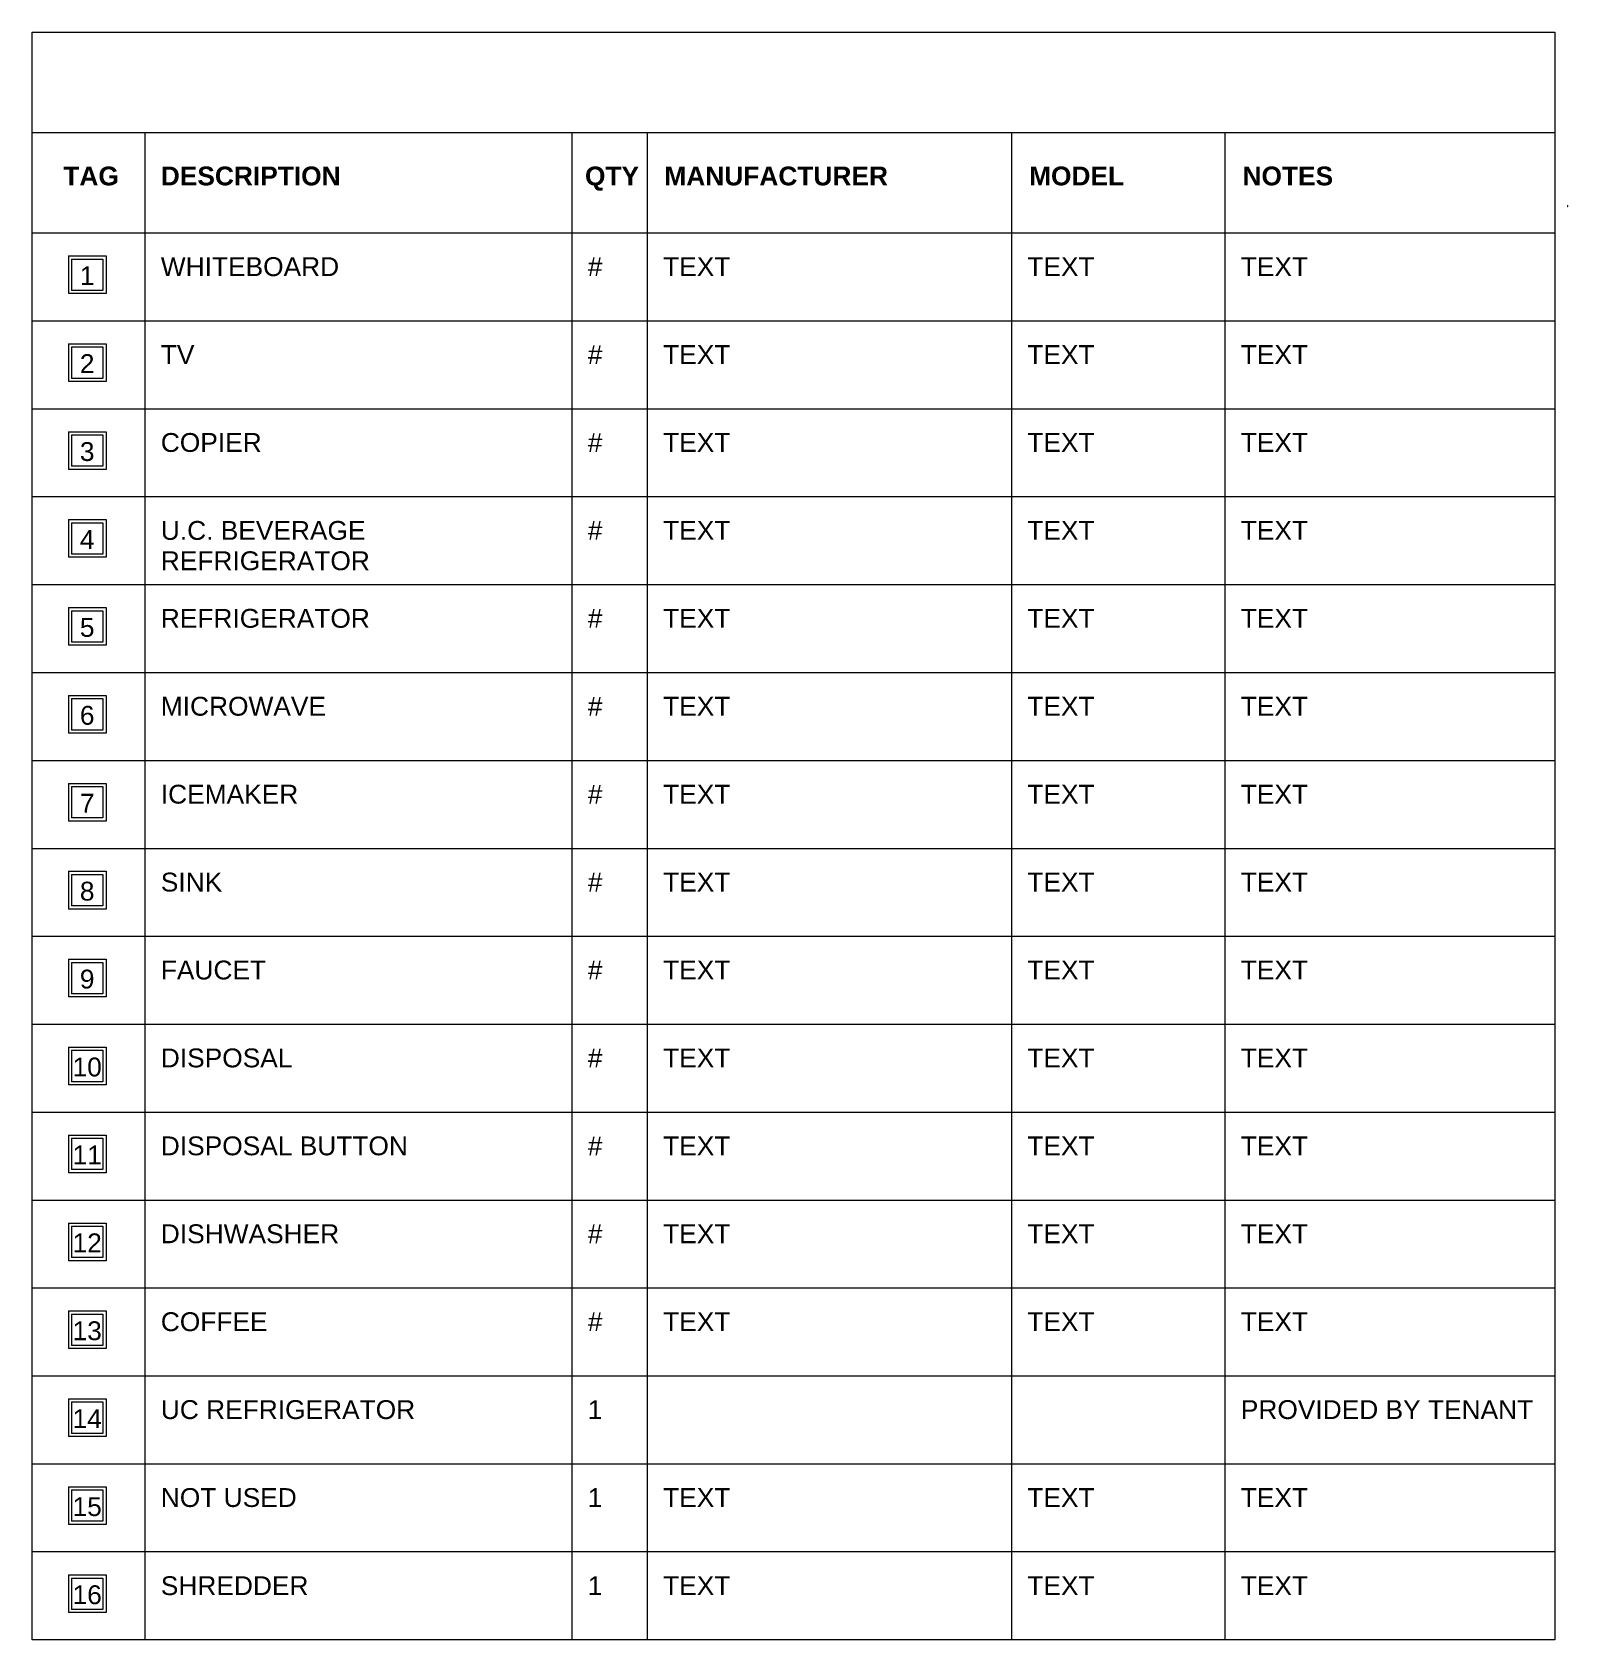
# Model space of a CAD drawing. Header units: inches. Extents: x 1 to 4637, y -664 to 702.
# Drawn here: x 3903 to 4637, y -575 to 193 of the extents above; entities that cross this region are included whole.
import ezdxf

# ---------------------------------------------------------------- set-up
doc = ezdxf.new("R2010")
doc.units = ezdxf.units.IN
doc.header["$MEASUREMENT"] = 0
for name, color, linetype, lineweight in [('A-ANNO-NOTE', 131, 'Continuous', 20), ('A-DETL-THIN', 151, 'Continuous', 9), ('G-ANNO-TEXT', 231, 'Continuous', 9)]:
    doc.layers.add(name, color=color, linetype=linetype, lineweight=lineweight)
doc.styles.add('Arial', font='arial.ttf', dxfattribs={"height": 9})
doc.styles.add('Arial_1', font='arial.ttf', dxfattribs={"height": 0.09375})
doc.styles.add('Arial_B', font='arialbd.ttf', dxfattribs={"height": 9})

msp = doc.modelspace()

# ---------------------------------------------------------------- texts
at = {"layer": 'A-ANNO-NOTE', "lineweight": 9, "attachment_point": 1}
for s, insert, char_height, width, style in [('1', (4636.62, 110.41), 0.0937, 0.0884, 'Arial_1'), ('2', (4636.62, 110.05), 0.0937, 0.0884, 'Arial_1'), ('1', (3925.78, 81.41), 9, 8.484, 'Arial'), ('2', (3925.78, 39.41), 9, 8.484, 'Arial'), ('3', (3925.78, -2.59), 9, 8.484, 'Arial'), ('4', (3925.78, -44.59), 9, 8.484, 'Arial'), ('5', (3925.78, -86.59), 9, 8.484, 'Arial'), ('6', (3925.78, -128.59), 9, 8.484, 'Arial'), ('7', (3925.78, -170.59), 9, 8.484, 'Arial'), ('8', (3925.78, -212.59), 9, 8.484, 'Arial'), ('9', (3925.78, -254.59), 9, 8.484, 'Arial'), ('10', (3922.29, -296.59), 9, 16.968, 'Arial'), ('11', (3922.29, -338.59), 9, 16.968, 'Arial'), ('12', (3922.29, -380.59), 9, 16.968, 'Arial'), ('13', (3922.29, -422.59), 9, 16.968, 'Arial'), ('14', (3922.29, -464.59), 9, 16.968, 'Arial'), ('15', (3922.29, -506.59), 9, 16.968, 'Arial'), ('16', (3922.29, -548.69), 9, 16.968, 'Arial')]:
    msp.add_mtext(s, dxfattribs=dict(at, insert=insert, char_height=char_height, width=width, style=style))
at = {"layer": 'G-ANNO-TEXT', "color": 7, "attachment_point": 1}
for s, insert, char_height, width, style in [('TAG', (3917.88, 129.06), 9, 32.421, 'Arial_B'), ('DESCRIPTION', (3964.46, 129.06), 9, 105.444, 'Arial_B'), ('QTY', (4167.12, 129.06), 9, 31.815, 'Arial_B'), ('MANUFACTURER', (4205.04, 129.06), 9, 130.896, 'Arial_B'), ('MODEL', (4379.3, 129.06), 9, 56.055, 'Arial_B'), ('NOTES', (4481.26, 129.06), 9, 53.631, 'Arial_B'), ('TEXT', (4636.86, 110.41), 0.0937, 0.4072, 'Arial_1'), ('TEXT', (4636.86, 110.05), 0.0937, 0.4072, 'Arial_1'), ('WHITEBOARD', (3964.46, 85.74), 9, 105.141, 'Arial'), ('#', (4168.46, 85.74), 9, 8.484, 'Arial'), ('TEXT', (4204.46, 85.74), 9, 39.087, 'Arial'), ('TEXT', (4378.46, 85.74), 9, 39.087, 'Arial'), ('TEXT', (4480.46, 85.74), 9, 39.087, 'Arial'), ('TV', (3964.46, 43.74), 9, 19.695, 'Arial'), ('#', (4168.46, 43.74), 9, 8.484, 'Arial'), ('TEXT', (4204.46, 43.74), 9, 39.087, 'Arial'), ('TEXT', (4378.46, 43.74), 9, 39.087, 'Arial'), ('TEXT', (4480.46, 43.74), 9, 39.087, 'Arial'), ('COPIER', (3964.46, 1.74), 9, 59.085, 'Arial'), ('#', (4168.46, 1.74), 9, 8.484, 'Arial'), ('TEXT', (4204.46, 1.74), 9, 39.087, 'Arial'), ('TEXT', (4378.46, 1.74), 9, 39.087, 'Arial'), ('TEXT', (4480.46, 1.74), 9, 39.087, 'Arial'), ('U.C. BEVERAGE ', (3964.46, -40.26), 9, 124.533, 'Arial'), ('#', (4168.46, -40.26), 9, 8.484, 'Arial'), ('TEXT', (4204.46, -40.26), 9, 39.087, 'Arial'), ('TEXT', (4378.46, -40.26), 9, 39.087, 'Arial'), ('TEXT', (4480.46, -40.26), 9, 39.087, 'Arial'), ('REFRIGERATOR', (3964.46, -54.76), 9, 122.715, 'Arial'), ('REFRIGERATOR', (3964.46, -82.26), 9, 122.715, 'Arial'), ('#', (4168.46, -82.26), 9, 8.484, 'Arial'), ('TEXT', (4204.46, -82.26), 9, 39.087, 'Arial'), ('TEXT', (4378.46, -82.26), 9, 39.087, 'Arial'), ('TEXT', (4480.46, -82.26), 9, 39.087, 'Arial'), ('MICROWAVE', (3964.46, -124.26), 9, 97.566, 'Arial'), ('#', (4168.46, -124.26), 9, 8.484, 'Arial'), ('TEXT', (4204.46, -124.26), 9, 39.087, 'Arial'), ('TEXT', (4378.46, -124.26), 9, 39.087, 'Arial'), ('TEXT', (4480.46, -124.26), 9, 39.087, 'Arial'), ('ICEMAKER', (3964.46, -166.26), 9, 80.598, 'Arial'), ('#', (4168.46, -166.26), 9, 8.484, 'Arial'), ('TEXT', (4204.46, -166.26), 9, 39.087, 'Arial'), ('TEXT', (4378.46, -166.26), 9, 39.087, 'Arial'), ('TEXT', (4480.46, -166.26), 9, 39.087, 'Arial'), ('SINK', (3964.46, -208.26), 9, 35.754, 'Arial'), ('#', (4168.46, -208.26), 9, 8.484, 'Arial'), ('TEXT', (4204.46, -208.26), 9, 39.087, 'Arial'), ('TEXT', (4378.46, -208.26), 9, 39.087, 'Arial'), ('TEXT', (4480.46, -208.26), 9, 39.087, 'Arial'), ('FAUCET', (3964.46, -250.26), 9, 61.812, 'Arial'), ('#', (4168.46, -250.26), 9, 8.484, 'Arial'), ('TEXT', (4204.46, -250.26), 9, 39.087, 'Arial'), ('TEXT', (4378.46, -250.26), 9, 39.087, 'Arial'), ('TEXT', (4480.46, -250.26), 9, 39.087, 'Arial'), ('DISPOSAL', (3964.46, -292.26), 9, 76.962, 'Arial'), ('#', (4168.46, -292.26), 9, 8.484, 'Arial'), ('TEXT', (4204.46, -292.26), 9, 39.087, 'Arial'), ('TEXT', (4378.46, -292.26), 9, 39.087, 'Arial'), ('TEXT', (4480.46, -292.26), 9, 39.087, 'Arial'), ('DISPOSAL BUTTON', (3964.46, -334.26), 9, 144.834, 'Arial'), ('#', (4168.46, -334.26), 9, 8.484, 'Arial'), ('TEXT', (4204.46, -334.26), 9, 39.087, 'Arial'), ('TEXT', (4378.46, -334.26), 9, 39.087, 'Arial'), ('TEXT', (4480.46, -334.26), 9, 39.087, 'Arial'), ('DISHWASHER', (3964.46, -376.26), 9, 105.141, 'Arial'), ('#', (4168.46, -376.26), 9, 8.484, 'Arial'), ('TEXT', (4204.46, -376.26), 9, 39.087, 'Arial'), ('TEXT', (4378.46, -376.26), 9, 39.087, 'Arial'), ('TEXT', (4480.46, -376.26), 9, 39.087, 'Arial'), ('COFFEE', (3964.46, -418.26), 9, 62.721, 'Arial'), ('#', (4168.46, -418.26), 9, 8.484, 'Arial'), ('TEXT', (4204.46, -418.26), 9, 39.087, 'Arial'), ('TEXT', (4378.46, -418.26), 9, 39.087, 'Arial'), ('TEXT', (4480.46, -418.26), 9, 39.087, 'Arial'), ('UC REFRIGERATOR ', (3964.46, -460.26), 9, 153.621, 'Arial'), ('1', (4168.46, -460.26), 9, 8.484, 'Arial'), ('PROVIDED BY TENANT', (4480.46, -460.26), 9, 171.195, 'Arial'), ('NOT USED', (3964.46, -502.26), 9, 79.992, 'Arial'), ('1', (4168.46, -502.26), 9, 8.484, 'Arial'), ('TEXT', (4204.46, -502.26), 9, 39.087, 'Arial'), ('TEXT', (4378.46, -502.26), 9, 39.087, 'Arial'), ('TEXT', (4480.46, -502.26), 9, 39.087, 'Arial'), ('SHREDDER', (3964.46, -544.36), 9, 86.961, 'Arial'), ('1', (4168.46, -544.36), 9, 8.484, 'Arial'), ('TEXT', (4204.46, -544.36), 9, 39.087, 'Arial'), ('TEXT', (4378.46, -544.36), 9, 39.087, 'Arial'), ('TEXT', (4480.46, -544.36), 9, 39.087, 'Arial')]:
    msp.add_mtext(s, dxfattribs=dict(at, insert=insert, char_height=char_height, width=width, style=style))

# ---------------------------------------------------------------- blocks, each defined once
blk = doc.blocks.new('FORM Equipment_Fixture Tag - Square-214315-_A1006 - Equipment Legend')
at = {"layer": 'A-ANNO-NOTE'}
for p, q in [((18.79, 86.38), (36.79, 86.38)), ((18.79, 86.38), (36.79, 86.38)), ((18.79, 86.38), (36.79, 86.38)), ((18.79, 86.38), (18.79, 68.38)), ((20.29, 84.88), (20.29, 69.88)), ((20.29, 84.88), (35.29, 84.88)), ((35.29, 84.88), (35.29, 69.88)), ((36.79, 86.38), (36.79, 68.38)), ((35.29, 69.88), (20.29, 69.88)), ((36.79, 68.38), (18.79, 68.38))]:
    blk.add_line(p, q, dxfattribs=at)
blk = doc.blocks.new('FORM Keynote Tag - Default w_arrow-62346-_A1006 - Tel_Data_Elec Plan Keynotes')
at = {"layer": 'A-ANNO-NOTE'}
for p, q in [((41.36, 110.46), (41.3, 110.36)), ((41.3, 110.36), (41.36, 110.27)), ((41.36, 110.46), (41.46, 110.46)), ((41.36, 110.27), (41.46, 110.27)), ((41.52, 110.36), (41.46, 110.46)), ((41.46, 110.27), (41.52, 110.36))]:
    blk.add_line(p, q, dxfattribs=at)

# ---------------------------------------------------------------- linework, layer by layer
at = {"layer": 'A-DETL-THIN'}
for p, q in [((3902.98, 193.26), (4630.48, 193.26)), ((3902.98, -574.74), (3902.98, 193.26)), ((4630.48, 193.26), (4630.48, -574.74)), ((3902.98, 145.26), (4630.48, 145.26)), ((3956.98, -574.74), (3956.98, 145.26)), ((4160.98, -574.74), (4160.98, 145.26)), ((4196.98, -574.74), (4196.98, 145.26)), ((4370.98, -574.74), (4370.98, 145.26)), ((4472.98, -574.74), (4472.98, 145.26)), ((3902.98, 97.36), (4630.48, 97.36)), ((3902.98, 55.36), (4630.48, 55.36)), ((3902.98, 13.36), (4630.48, 13.36)), ((3902.98, -28.64), (4630.48, -28.64)), ((3902.98, -70.64), (4630.48, -70.64)), ((3902.98, -112.64), (4630.48, -112.64)), ((3902.98, -154.64), (4630.48, -154.64)), ((3902.98, -196.64), (4630.48, -196.64)), ((3902.98, -238.64), (4630.48, -238.64)), ((3902.98, -280.64), (4630.48, -280.64)), ((3902.98, -322.64), (4630.48, -322.64)), ((3902.98, -364.64), (4630.48, -364.64)), ((3902.98, -406.64), (4630.48, -406.64)), ((3902.98, -448.64), (4630.48, -448.64)), ((3902.98, -490.64), (4630.48, -490.64)), ((3902.98, -490.64), (4630.48, -490.64)), ((4630.48, -532.64), (3902.98, -532.64)), ((4630.48, -574.74), (3902.98, -574.74))]:
    msp.add_line(p, q, dxfattribs=at)

# ---------------------------------------------------------------- block references
at = {"layer": 'A-ANNO-NOTE'}
for name, p in [('FORM Keynote Tag - Default w_arrow-62346-_A1006 - Tel_Data_Elec Plan Keynotes', (4595.25, 0)), ('FORM Keynote Tag - Default w_arrow-62346-_A1006 - Tel_Data_Elec Plan Keynotes', (4595.25, -0.36)), ('FORM Equipment_Fixture Tag - Square-214315-_A1006 - Equipment Legend', (3901.51, 0)), ('FORM Equipment_Fixture Tag - Square-214315-_A1006 - Equipment Legend', (3901.51, -42)), ('FORM Equipment_Fixture Tag - Square-214315-_A1006 - Equipment Legend', (3901.51, -84)), ('FORM Equipment_Fixture Tag - Square-214315-_A1006 - Equipment Legend', (3901.51, -126)), ('FORM Equipment_Fixture Tag - Square-214315-_A1006 - Equipment Legend', (3901.51, -168)), ('FORM Equipment_Fixture Tag - Square-214315-_A1006 - Equipment Legend', (3901.51, -210)), ('FORM Equipment_Fixture Tag - Square-214315-_A1006 - Equipment Legend', (3901.51, -252)), ('FORM Equipment_Fixture Tag - Square-214315-_A1006 - Equipment Legend', (3901.51, -294)), ('FORM Equipment_Fixture Tag - Square-214315-_A1006 - Equipment Legend', (3901.51, -336)), ('FORM Equipment_Fixture Tag - Square-214315-_A1006 - Equipment Legend', (3901.51, -378)), ('FORM Equipment_Fixture Tag - Square-214315-_A1006 - Equipment Legend', (3901.51, -420)), ('FORM Equipment_Fixture Tag - Square-214315-_A1006 - Equipment Legend', (3901.51, -462)), ('FORM Equipment_Fixture Tag - Square-214315-_A1006 - Equipment Legend', (3901.51, -504)), ('FORM Equipment_Fixture Tag - Square-214315-_A1006 - Equipment Legend', (3901.51, -546)), ('FORM Equipment_Fixture Tag - Square-214315-_A1006 - Equipment Legend', (3901.51, -588)), ('FORM Equipment_Fixture Tag - Square-214315-_A1006 - Equipment Legend', (3901.51, -630.1))]:
    msp.add_blockref(name, p, dxfattribs=at)

msp.set_redraw_order([(e.dxf.handle, doc.entitydb.next_handle()) for e in msp.query("TEXT MTEXT ATTDEF DIMENSION ARC_DIMENSION")])  # texts and dimensions are drawn at this point

doc.saveas('drawing.dxf')
